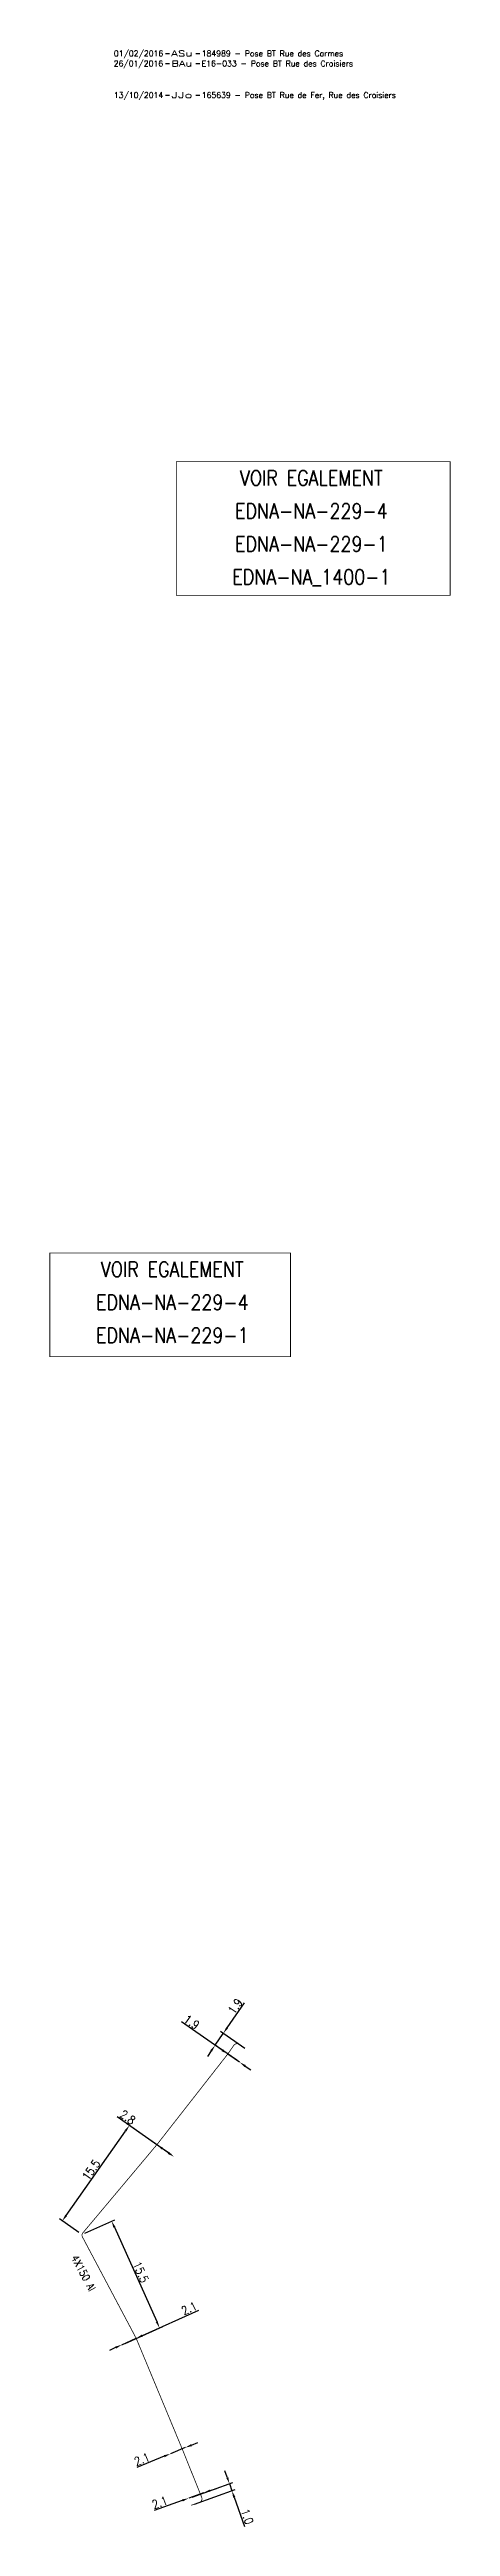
# Model space of a CAD drawing. Header units: millimetres. Extents: x 184994 to 186004, y 128000 to 129009.
# Drawn here: x 185432.4 to 185485.6, y 128188.6 to 128516.9 of the extents above; entities that cross this region are included whole.
import ezdxf
from ezdxf.enums import TextEntityAlignment as Align

# ---------------------------------------------------------------- set-up
doc = ezdxf.new("R2010")
doc.units = ezdxf.units.MM
doc.header["$PDMODE"] = 34
doc.linetypes.add('B_ST_Al', pattern=[2000, 1000, 1000])
doc.layers.get('0').update_dxf_attribs({"linetype": 'CONTINUOUS'})
doc.layers.get('Defpoints').update_dxf_attribs({"linetype": 'CONTINUOUS'})
doc.layers.add('B_110', color=1, linetype='CONTINUOUS')
doc.layers.add('B_930', color=7, linetype='CONTINUOUS')
doc.layers.add('B_910', color=7, linetype='CONTINUOUS', plot=False)
doc.styles.get("Standard").update_dxf_attribs({"font": 'romans.shx', "width": 0.85})
doc.dimstyles.get("Standard").update_dxf_attribs({"dimtxt": 1.5, "dimasz": 1.2, "dimexe": 0.625, "dimexo": 0.625, "dimgap": 0.25, "dimtad": 1, "dimdec": 1, "dimzin": 0, "dimdsep": 46, "dimtxsty": 'Standard', "dimcen": -0.5, "dimadec": 0, "dimazin": 0, "dimtfac": 1, "dimtdec": 1, "dimtmove": 0, "dimatfit": 3, "dimfxl": 0, "dimtolj": 1, "dimtzin": 0, "dimarcsym": 0})

msp = doc.modelspace()

# ---------------------------------------------------------------- texts
at = {"layer": 'B_110', "linetype": 'Continuous', "insert": (185435.26, 128224.26), "char_height": 1, "attachment_point": 7, "rotation": 298.1946}
msp.add_mtext('4X150 Al', dxfattribs=at)
at = {"layer": 'B_930', "width": 0.85}
for s, p in [('VOIR EGALEMENT', (185467.18, 128459.1)), ('EDNA-NA-229-4', (185467.18, 128454.72)), ('EDNA-NA-229-1', (185467.18, 128450.35)), ('EDNA-NA_1400-1', (185467.18, 128445.98)), ('VOIR EGALEMENT', (185448.72, 128354.24)), ('EDNA-NA-229-4', (185448.72, 128349.86)), ('EDNA-NA-229-1', (185448.72, 128345.49))]:
    msp.add_text(s, height=2, dxfattribs=at).set_placement(p, align=Align.CENTER)

# ---------------------------------------------------------------- blocks, each defined once
blk = doc.blocks.new('*D148')
at = {"layer": 'B_110', "color": 0, "linetype": 'Continuous', "lineweight": -2, "transparency": 16777216}
for p, q in [((185455.34, 128251.76), (185449.95, 128255.5)), ((185457.64, 128250.17), (185456.08, 128251.25)), ((185458.38, 128249.66), (185459.12, 128249.14))]:
    blk.add_line(p, q, dxfattribs=at)
at = {"layer": 'B_110', "color": 0, "linetype": 'Continuous', "transparency": 16777216}
for points in [[(185455.43, 128251.89), (185455.25, 128251.64), (185456.08, 128251.25)], [(185458.47, 128249.78), (185458.3, 128249.53), (185457.64, 128250.17)]]:
    blk.add_solid(points, dxfattribs=at)
at = {"layer": 'Defpoints', "color": 0, "linetype": 'Continuous', "transparency": 16777216}
for p in [(185456.08, 128251.25), (185457.64, 128250.17), (185457.64, 128250.17)]:
    blk.add_point(p, dxfattribs=at)
at = {"layer": 'B_110', "color": 0, "linetype": 'Continuous', "transparency": 16777216, "insert": (185451.28, 128255.49), "char_height": 1.125, "attachment_point": 5, "rotation": 325.28}
blk.add_mtext('\\A1;1.9', dxfattribs=at)
blk = doc.blocks.new('*D149')
at = {"layer": 'B_110', "color": 0, "linetype": 'Continuous', "lineweight": -2, "transparency": 16777216}
for p, q in [((185456, 128254.72), (185458.31, 128258.05)), ((185453.89, 128251.67), (185453.38, 128250.93)), ((185457.26, 128250.44), (185454.02, 128252.68)), ((185454.4, 128252.41), (185455.48, 128253.98)), ((185458.34, 128252), (185455.1, 128254.24))]:
    blk.add_line(p, q, dxfattribs=at)
at = {"layer": 'B_110', "color": 0, "linetype": 'Continuous', "transparency": 16777216}
for points in [[(185455.87, 128254.8), (185456.12, 128254.63), (185455.48, 128253.98)], [(185453.77, 128251.76), (185454.01, 128251.59), (185454.4, 128252.41)]]:
    blk.add_solid(points, dxfattribs=at)
at = {"layer": 'Defpoints', "color": 0, "linetype": 'Continuous', "transparency": 16777216}
for p in [(185454.4, 128252.41), (185458.72, 128251.73), (185457.64, 128250.17)]:
    blk.add_point(p, dxfattribs=at)
at = {"layer": 'B_110', "color": 0, "linetype": 'Continuous', "transparency": 16777216, "insert": (185457.07, 128257.58), "char_height": 1.125, "attachment_point": 5, "rotation": 55.28}
blk.add_mtext('\\A1;1.9', dxfattribs=at)
blk = doc.blocks.new('*D150')
at = {"layer": 'B_110', "color": 0, "linetype": 'Continuous', "lineweight": -2, "transparency": 16777216}
for p, q in [((185446.66, 128239.23), (185441.39, 128242.94)), ((185448.21, 128238.14), (185447.39, 128238.71))]:
    blk.add_line(p, q, dxfattribs=at)
at = {"layer": 'B_110', "color": 0, "linetype": 'Continuous', "transparency": 16777216}
for points in [[(185447.48, 128238.84), (185447.31, 128238.59), (185446.66, 128239.23)], [(185448.3, 128238.26), (185448.12, 128238.02), (185448.95, 128237.62)]]:
    blk.add_solid(points, dxfattribs=at)
at = {"layer": 'Defpoints', "color": 0, "linetype": 'Continuous', "transparency": 16777216}
for p in [(185446.66, 128239.23), (185448.95, 128237.62), (185448.95, 128237.62)]:
    blk.add_point(p, dxfattribs=at)
at = {"layer": 'B_110', "color": 0, "linetype": 'Continuous', "transparency": 16777216, "insert": (185442.79, 128242.87), "char_height": 1.125, "attachment_point": 5, "rotation": 324.8672}
blk.add_mtext('\\A1;2.8', dxfattribs=at)
blk = doc.blocks.new('*D151')
at = {"layer": 'B_110', "color": 0, "linetype": 'Continuous', "lineweight": -2, "transparency": 16777216}
for p, q in [((185444.75, 128213.95), (185452.22, 128217.31)), ((185441.19, 128212.35), (185440.37, 128211.98)), ((185442.01, 128212.72), (185443.92, 128213.58))]:
    blk.add_line(p, q, dxfattribs=at)
at = {"layer": 'B_110', "color": 0, "linetype": 'Continuous', "transparency": 16777216}
for points in [[(185441.13, 128212.49), (185441.25, 128212.22), (185442.01, 128212.72)], [(185444.68, 128214.09), (185444.81, 128213.81), (185443.92, 128213.58)]]:
    blk.add_solid(points, dxfattribs=at)
at = {"layer": 'Defpoints', "color": 0, "linetype": 'Continuous', "transparency": 16777216}
for p in [(185442.01, 128212.72), (185442.01, 128212.72), (185443.92, 128213.58)]:
    blk.add_point(p, dxfattribs=at)
at = {"layer": 'B_110', "color": 0, "linetype": 'Continuous', "transparency": 16777216, "insert": (185450.96, 128217.56), "char_height": 1.125, "attachment_point": 5, "rotation": 24.1764}
blk.add_mtext('\\A1;2.1', dxfattribs=at)
blk = doc.blocks.new('*D152')
at = {"layer": 'B_110', "color": 0, "linetype": 'Continuous', "lineweight": -2, "transparency": 16777216}
for p, q in [((185450.43, 128199.09), (185448.49, 128198.29)), ((185451.26, 128199.42), (185452.1, 128199.76)), ((185447.65, 128197.95), (185443.99, 128196.46))]:
    blk.add_line(p, q, dxfattribs=at)
at = {"layer": 'B_110', "color": 0, "linetype": 'Continuous', "transparency": 16777216}
for points in [[(185451.21, 128199.56), (185451.32, 128199.29), (185450.43, 128199.09)], [(185447.6, 128198.09), (185447.71, 128197.82), (185448.49, 128198.29)]]:
    blk.add_solid(points, dxfattribs=at)
at = {"layer": 'Defpoints', "color": 0, "linetype": 'Continuous', "transparency": 16777216}
for p in [(185450.43, 128199.09), (185448.49, 128198.29), (185448.49, 128198.29)]:
    blk.add_point(p, dxfattribs=at)
at = {"layer": 'B_110', "color": 0, "linetype": 'Continuous', "transparency": 16777216, "insert": (185444.68, 128197.55), "char_height": 1.125, "attachment_point": 5, "rotation": 22.1509}
blk.add_mtext('\\A1;2.1', dxfattribs=at)
blk = doc.blocks.new('*D153')
at = {"layer": 'B_110', "color": 0, "linetype": 'Continuous', "lineweight": -2, "transparency": 16777216}
for p, q in [((185452.87, 128193.1), (185450.89, 128192.39)), ((185453.72, 128193.4), (185454.56, 128193.7)), ((185450.04, 128192.09), (185446.31, 128190.76))]:
    blk.add_line(p, q, dxfattribs=at)
at = {"layer": 'B_110', "color": 0, "linetype": 'Continuous', "transparency": 16777216}
for points in [[(185449.99, 128192.23), (185450.09, 128191.95), (185450.89, 128192.39)], [(185453.67, 128193.54), (185453.77, 128193.26), (185452.87, 128193.1)]]:
    blk.add_solid(points, dxfattribs=at)
at = {"layer": 'Defpoints', "color": 0, "linetype": 'Continuous', "transparency": 16777216}
for p in [(185450.89, 128192.39), (185450.89, 128192.39), (185452.87, 128193.1)]:
    blk.add_point(p, dxfattribs=at)
at = {"layer": 'B_110', "color": 0, "linetype": 'Continuous', "transparency": 16777216, "insert": (185447.05, 128191.82), "char_height": 1.125, "attachment_point": 5, "rotation": 19.5808}
blk.add_mtext('\\A1;2.1', dxfattribs=at)
blk = doc.blocks.new('*D154')
at = {"layer": 'B_110', "color": 0, "linetype": 'Continuous', "lineweight": -2, "transparency": 16777216}
for p, q in [((185456, 128195.16), (185455.7, 128196.01)), ((185451.33, 128192.55), (185456.74, 128194.47)), ((185451.67, 128191.61), (185457.08, 128193.53)), ((185456.3, 128194.32), (185456.63, 128193.37)), ((185456.94, 128192.53), (185458.31, 128188.65))]:
    blk.add_line(p, q, dxfattribs=at)
at = {"layer": 'B_110', "color": 0, "linetype": 'Continuous', "transparency": 16777216}
for points in [[(185456.14, 128195.21), (185455.86, 128195.11), (185456.3, 128194.32)], [(185457.08, 128192.58), (185456.79, 128192.48), (185456.63, 128193.37)]]:
    blk.add_solid(points, dxfattribs=at)
at = {"layer": 'Defpoints', "color": 0, "linetype": 'Continuous', "transparency": 16777216}
for p in [(185450.89, 128192.39), (185456.3, 128194.32), (185451.22, 128191.45)]:
    blk.add_point(p, dxfattribs=at)
at = {"layer": 'B_110', "color": 0, "linetype": 'Continuous', "transparency": 16777216, "insert": (185458.65, 128189.96), "char_height": 1.125, "attachment_point": 5, "rotation": 289.5808}
blk.add_mtext('\\A1;1.0', dxfattribs=at)
blk = doc.blocks.new('*D178')
at = {"layer": 'B_110', "color": 0, "linetype": 'Continuous', "lineweight": -2, "transparency": 16777216}
for p, q in [((185437.11, 128227.51), (185441.09, 128229.3)), ((185441.03, 128228.29), (185446.64, 128215.79)), ((185442.44, 128212.91), (185447.44, 128215.16))]:
    blk.add_line(p, q, dxfattribs=at)
at = {"layer": 'B_110', "color": 0, "linetype": 'Continuous', "transparency": 16777216}
for points in [[(185441.17, 128228.35), (185440.89, 128228.23), (185440.66, 128229.11)], [(185446.78, 128215.85), (185446.51, 128215.73), (185447.01, 128214.97)]]:
    blk.add_solid(points, dxfattribs=at)
at = {"layer": 'Defpoints', "color": 0, "linetype": 'Continuous', "transparency": 16777216}
for p in [(185436.68, 128227.32), (185442.01, 128212.72), (185447.01, 128214.97)]:
    blk.add_point(p, dxfattribs=at)
at = {"layer": 'B_110', "color": 0, "linetype": 'Continuous', "transparency": 16777216, "insert": (185444.52, 128222.35), "char_height": 1.125, "attachment_point": 5, "rotation": 294.1764}
blk.add_mtext('\\A1;15.5', dxfattribs=at)
blk = doc.blocks.new('*D179')
at = {"layer": 'B_110', "color": 0, "linetype": 'Continuous', "lineweight": -2, "transparency": 16777216}
for p, q in [((185448.56, 128237.89), (185442.64, 128242.06)), ((185434.63, 128229.87), (185442.5, 128241.05)), ((185436.3, 128227.59), (185433.73, 128229.4))]:
    blk.add_line(p, q, dxfattribs=at)
at = {"layer": 'B_110', "color": 0, "linetype": 'Continuous', "transparency": 16777216}
for points in [[(185442.38, 128241.14), (185442.62, 128240.97), (185443.02, 128241.79)], [(185434.51, 128229.95), (185434.75, 128229.78), (185434.11, 128229.13)]]:
    blk.add_solid(points, dxfattribs=at)
at = {"layer": 'Defpoints', "color": 0, "linetype": 'Continuous', "transparency": 16777216}
for p in [(185443.02, 128241.79), (185448.95, 128237.62), (185436.68, 128227.32)]:
    blk.add_point(p, dxfattribs=at)
at = {"layer": 'B_110', "color": 0, "linetype": 'Continuous', "transparency": 16777216, "insert": (185437.95, 128235.89), "char_height": 1.125, "attachment_point": 5, "rotation": 54.8672}
blk.add_mtext('\\A1;15.5', dxfattribs=at)
blk = doc.blocks.new('GIS_MODF')
at = {"color": 0, "linetype": 'Continuous', "flags": 128}
for points in [[(-2.26, -0.01), (-1.76, -0.01)], [(1.76, -0.01), (2.26, -0.01)]]:
    blk.add_lwpolyline(points, dxfattribs=at)
at = {"color": 0, "linetype": 'Continuous'}
blk.add_attdef('DATE', text='', height=0.75, dxfattribs=at).set_placement((-2.58, -0.39), align=Align.RIGHT)
at = {"color": 0, "linetype": 'Continuous', "width": 3.590909}
blk.add_attdef('USER', text='', height=0.75, dxfattribs=at).set_placement((-1.52, -0.39), (1.31, -0.39), align=Align.FIT)
at = {"color": 0, "linetype": 'Continuous'}
blk.add_attdef('DESC', (2.53, -0.39), '', height=0.75, dxfattribs=at)

# ---------------------------------------------------------------- dimensions: what is measured, and where the dimension line sits
at = {"layer": 'B_110', "linetype": 'Continuous'}
for base, p1, p2, angle, picture, middle in [((185454.4, 128252.41), (185458.72, 128251.73), (185457.64, 128250.17), 55.28, '*D149', (185457.69, 128257.15)), ((185457.64, 128250.17), (185456.08, 128251.25), (185457.64, 128250.17), 145.28, '*D148', (185450.85, 128254.87)), ((185443.02, 128241.79), (185436.68, 128227.32), (185448.95, 128237.62), 234.8672, '*D179', (185438.57, 128235.46)), ((185448.95, 128237.62), (185446.66, 128239.23), (185448.95, 128237.62), 144.8672, '*D150', (185442.36, 128242.25)), ((185447.01, 128214.97), (185436.68, 128227.32), (185442.01, 128212.72), 114.1764, '*D178', (185443.84, 128222.04)), ((185442.01, 128212.72), (185443.92, 128213.58), (185442.01, 128212.72), 24.1764, '*D151', (185451.26, 128216.88)), ((185448.49, 128198.29), (185450.43, 128199.09), (185448.49, 128198.29), 22.1509, '*D152', (185444.96, 128196.86)), ((185456.3, 128194.32), (185451.22, 128191.45), (185450.89, 128192.39), 289.5808, '*D154', (185457.94, 128189.7)), ((185450.89, 128192.39), (185452.87, 128193.1), (185450.89, 128192.39), 19.5808, '*D153', (185447.31, 128191.12))]:
    dim = msp.add_linear_dim(base=base, p1=p1, p2=p2, angle=angle, dimstyle='Standard', override={"dimscale": 0.75}, dxfattribs=at)
    dim.commit()
    dim.dimension.update_dxf_attribs({"geometry": picture, "text_midpoint": middle, "dimtype": 160})

# ---------------------------------------------------------------- linework, layer by layer
at = {"layer": 'B_110', "linetype": 'B_ST_Al', "const_width": 0.1, "flags": 128}
msp.add_lwpolyline([(185451.22, 128191.45), (185452.32, 128191.84, 0.426916), (185452.62, 128192.5), (185450.03, 128198.92), (185443.92, 128213.58), (185436.79, 128227, -0.305956), (185436.85, 128227.56), (185446.66, 128239.23), (185456.08, 128251.25), (185456.88, 128252.4, -0.414214), (185457.57, 128252.53), (185458.21, 128252.09)], format="xyb", dxfattribs=at)
at = {"layer": 'B_930', "const_width": 0.1}
msp.add_lwpolyline([(185449.26, 128462.27), (185485.6, 128462.27), (185485.6, 128444.53), (185449.26, 128444.53)], close=True, dxfattribs=at)
at = {"layer": 'B_930', "linetype": 'B_ST_Al', "const_width": 0.1}
msp.add_lwpolyline([(185432.46, 128357.41), (185464.4, 128357.41), (185464.4, 128343.67), (185432.46, 128343.67)], close=True, dxfattribs=at)

# ---------------------------------------------------------------- block references
at = {"layer": 'B_910'}
ref = msp.add_blockref('GIS_MODF', (185450.09, 128515.02), dxfattribs=at)
ref.add_attrib('DATE', '26/01/2016', dxfattribs={"layer": '0', "color": 0, "linetype": 'Continuous', "height": 0.75}).set_placement((185447.5, 128514.64), align=Align.RIGHT)
ref.add_attrib('USER', 'BAu', dxfattribs={"layer": '0', "color": 0, "linetype": 'Continuous', "height": 0.75, "width": 1.462963}).set_placement((185448.57, 128514.64), (185451.39, 128514.64), align=Align.FIT)
ref.add_attrib('DESC', 'E16-033 - Pose BT Rue des Croisiers', (185452.61, 128514.64), dxfattribs={"layer": '0', "color": 0, "linetype": 'Continuous', "height": 0.75})
ref = msp.add_blockref('GIS_MODF', (185450.09, 128516.36), dxfattribs=at)
ref.add_attrib('DATE', '01/02/2016', dxfattribs={"layer": '0', "color": 0, "linetype": 'Continuous', "height": 0.75}).set_placement((185447.51, 128515.97), align=Align.RIGHT)
ref.add_attrib('USER', 'ASu', dxfattribs={"layer": '0', "color": 0, "linetype": 'Continuous', "height": 0.75, "width": 1.490566}).set_placement((185448.58, 128515.97), (185451.4, 128515.97), align=Align.FIT)
ref.add_attrib('DESC', '184989 - Pose BT Rue des Carmes', (185452.62, 128515.97), dxfattribs={"layer": '0', "color": 0, "linetype": 'Continuous', "height": 0.75})
ref = msp.add_blockref('GIS_MODF', (185450.09, 128510.83), dxfattribs=at)
ref.add_attrib('DATE', '13/10/2014', dxfattribs={"layer": '0', "color": 0, "linetype": 'Continuous', "height": 0.75}).set_placement((185447.51, 128510.45), align=Align.RIGHT)
ref.add_attrib('USER', 'JJo', dxfattribs={"layer": '0', "color": 0, "linetype": 'Continuous', "height": 0.75, "width": 1.645833}).set_placement((185448.58, 128510.45), (185451.4, 128510.45), align=Align.FIT)
ref.add_attrib('DESC', '165639 - Pose BT Rue de Fer, Rue des Croisiers', (185452.62, 128510.45), dxfattribs={"layer": '0', "color": 0, "linetype": 'Continuous', "height": 0.75})

msp.set_redraw_order([(e.dxf.handle, doc.entitydb.next_handle()) for e in msp.query("TEXT MTEXT ATTDEF DIMENSION ARC_DIMENSION")])  # texts and dimensions are drawn at this point

doc.saveas('drawing.dxf')
